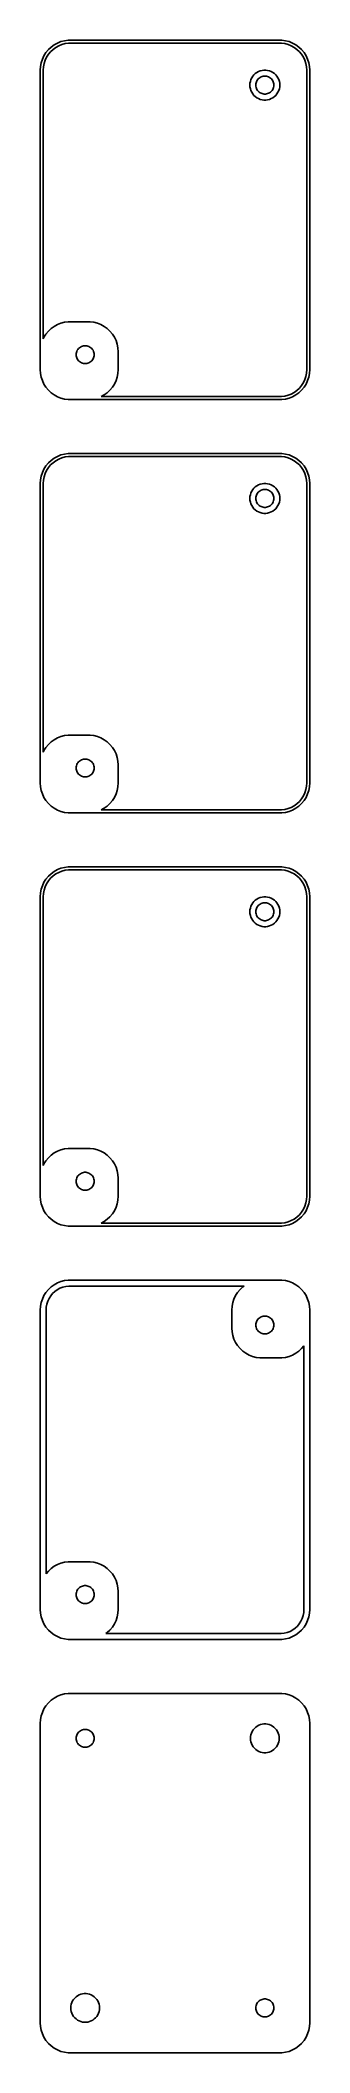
# Model space of a CAD drawing. Header units: metres. Extents: x -22 to 22, y 246 to 582.
import ezdxf

# ---------------------------------------------------------------- set-up
doc = ezdxf.new("R2010")
doc.units = ezdxf.units.M

msp = doc.modelspace()

# ---------------------------------------------------------------- linework, layer by layer
for p, q in [((-19.6289, 581.524), (-20.1791, 581.222)), ((-19.0451, 581.755), (-19.6289, 581.524)), ((-19.416, 581.072), (-18.8906, 581.28)), ((-18.4369, 581.911), (-19.0451, 581.755)), ((-18.8906, 581.28), (-18.3432, 581.42)), ((-17.8139, 581.99), (-18.4369, 581.911)), ((-18.3432, 581.42), (-17.7825, 581.491)), ((17.8139, 581.99), (-17.8139, 581.99)), ((-17.7825, 581.491), (17.7825, 581.491)), ((17.7825, 581.491), (18.3432, 581.42)), ((18.4369, 581.911), (17.8139, 581.99)), ((18.3432, 581.42), (18.8906, 581.28)), ((19.0451, 581.755), (18.4369, 581.911)), ((18.8906, 581.28), (19.416, 581.072)), ((19.6289, 581.524), (19.0451, 581.755)), ((20.1791, 581.222), (19.6289, 581.524)), ((-22.3429, 578.243), (-22.4606, 577.627)), ((-22.1489, 578.841), (-22.3429, 578.243)), ((-21.8815, 579.409), (-22.1489, 578.841)), ((-21.9645, 577.564), (-21.8586, 578.119)), ((-21.5451, 579.939), (-21.8815, 579.409)), ((-21.8586, 578.119), (-21.684, 578.657)), ((-21.684, 578.657), (-21.4434, 579.168)), ((-21.1448, 580.423), (-21.5451, 579.939)), ((-21.4434, 579.168), (-21.1406, 579.645)), ((-20.6871, 580.853), (-21.1448, 580.423)), ((-21.1406, 579.645), (-20.7803, 580.08)), ((-20.7803, 580.08), (-20.3684, 580.467)), ((-20.1791, 581.222), (-20.6871, 580.853)), ((-20.3684, 580.467), (-19.9112, 580.799)), ((-19.9112, 580.799), (-19.416, 581.072)), ((19.416, 581.072), (19.9112, 580.799)), ((19.9112, 580.799), (20.3684, 580.467)), ((20.6871, 580.853), (20.1791, 581.222)), ((20.3684, 580.467), (20.7803, 580.08)), ((21.1448, 580.423), (20.6871, 580.853)), ((20.7803, 580.08), (21.1406, 579.645)), ((21.1406, 579.645), (21.4434, 579.168)), ((21.5451, 579.939), (21.1448, 580.423)), ((21.4434, 579.168), (21.684, 578.657)), ((21.8815, 579.409), (21.5451, 579.939)), ((21.684, 578.657), (21.8586, 578.119)), ((21.8586, 578.119), (21.9645, 577.564)), ((22.1489, 578.841), (21.8815, 579.409)), ((22.3429, 578.243), (22.1489, 578.841)), ((22.4606, 577.627), (22.3429, 578.243)), ((-22.4606, 577.627), (-22.5, 577)), ((-22.5, 577), (-22.5, 527)), ((-22, 577), (-21.9645, 577.564)), ((-22, 532.157), (-22, 577)), ((12.5197, 574.813), (12.5, 574.5)), ((12.5785, 575.122), (12.5197, 574.813)), ((12.6756, 575.42), (12.5785, 575.122)), ((12.8092, 575.704), (12.6756, 575.42)), ((12.9774, 575.969), (12.8092, 575.704)), ((13.1776, 576.211), (12.9774, 575.969)), ((13.4064, 576.426), (13.1776, 576.211)), ((13.6604, 576.611), (13.4064, 576.426)), ((13.5, 574.5), (13.5118, 574.688)), ((13.5118, 574.688), (13.5471, 574.873)), ((13.5471, 574.873), (13.6053, 575.052)), ((13.6053, 575.052), (13.6855, 575.223)), ((13.9355, 576.762), (13.6604, 576.611)), ((13.6855, 575.223), (13.7865, 575.382)), ((13.7865, 575.382), (13.9065, 575.527)), ((13.9065, 575.527), (14.0439, 575.656)), ((14.2274, 576.878), (13.9355, 576.762)), ((14.0439, 575.656), (14.1963, 575.766)), ((14.1963, 575.766), (14.3613, 575.857)), ((14.5315, 576.956), (14.2274, 576.878)), ((14.3613, 575.857), (14.5365, 575.927)), ((14.843, 576.995), (14.5315, 576.956)), ((14.5365, 575.927), (14.7189, 575.973)), ((14.7189, 575.973), (14.9058, 575.997)), ((15.157, 576.995), (14.843, 576.995)), ((14.9058, 575.997), (15.0942, 575.997)), ((15.0942, 575.997), (15.2811, 575.973)), ((15.4684, 576.956), (15.157, 576.995)), ((15.2811, 575.973), (15.4635, 575.927)), ((15.4635, 575.927), (15.6387, 575.857)), ((15.7725, 576.878), (15.4684, 576.956)), ((15.6387, 575.857), (15.8037, 575.766)), ((16.0644, 576.762), (15.7725, 576.878)), ((15.8037, 575.766), (15.9561, 575.656)), ((15.9561, 575.656), (16.0934, 575.527)), ((16.3396, 576.611), (16.0644, 576.762)), ((16.0934, 575.527), (16.2135, 575.382)), ((16.2135, 575.382), (16.3145, 575.223)), ((16.3145, 575.223), (16.3947, 575.052)), ((16.5936, 576.426), (16.3396, 576.611)), ((16.3947, 575.052), (16.4529, 574.873)), ((16.4529, 574.873), (16.4882, 574.688)), ((16.4882, 574.688), (16.5, 574.5)), ((16.8224, 576.211), (16.5936, 576.426)), ((17.0225, 575.969), (16.8224, 576.211)), ((17.1908, 575.704), (17.0225, 575.969)), ((17.3244, 575.42), (17.1908, 575.704)), ((17.4214, 575.122), (17.3244, 575.42)), ((17.4803, 574.813), (17.4214, 575.122)), ((17.5, 574.5), (17.4803, 574.813)), ((21.9645, 577.564), (22, 577)), ((22, 577), (22, 527)), ((22.5, 577), (22.4606, 577.627)), ((22.5, 527), (22.5, 577)), ((12.5, 574.5), (12.5197, 574.187)), ((12.5197, 574.187), (12.5785, 573.878)), ((12.5785, 573.878), (12.6756, 573.58)), ((12.6756, 573.58), (12.8092, 573.296)), ((12.8092, 573.296), (12.9774, 573.031)), ((12.9774, 573.031), (13.1776, 572.789)), ((13.1776, 572.789), (13.4064, 572.574)), ((13.4064, 572.574), (13.6604, 572.389)), ((13.5118, 574.312), (13.5, 574.5)), ((13.5471, 574.127), (13.5118, 574.312)), ((13.6053, 573.948), (13.5471, 574.127)), ((13.6855, 573.777), (13.6053, 573.948)), ((13.6604, 572.389), (13.9355, 572.238)), ((13.7865, 573.618), (13.6855, 573.777)), ((13.9065, 573.473), (13.7865, 573.618)), ((14.0439, 573.344), (13.9065, 573.473)), ((13.9355, 572.238), (14.2274, 572.122)), ((14.1963, 573.234), (14.0439, 573.344)), ((14.3613, 573.143), (14.1963, 573.234)), ((14.2274, 572.122), (14.5315, 572.044)), ((14.5365, 573.073), (14.3613, 573.143)), ((14.5315, 572.044), (14.843, 572.005)), ((14.7189, 573.027), (14.5365, 573.073)), ((14.9058, 573.003), (14.7189, 573.027)), ((14.843, 572.005), (15.157, 572.005)), ((15.0942, 573.003), (14.9058, 573.003)), ((15.2811, 573.027), (15.0942, 573.003)), ((15.157, 572.005), (15.4684, 572.044)), ((15.4635, 573.073), (15.2811, 573.027)), ((15.6387, 573.143), (15.4635, 573.073)), ((15.4684, 572.044), (15.7725, 572.122)), ((15.8037, 573.234), (15.6387, 573.143)), ((15.7725, 572.122), (16.0644, 572.238)), ((15.9561, 573.344), (15.8037, 573.234)), ((16.0934, 573.473), (15.9561, 573.344)), ((16.0644, 572.238), (16.3396, 572.389)), ((16.2135, 573.618), (16.0934, 573.473)), ((16.3145, 573.777), (16.2135, 573.618)), ((16.3947, 573.948), (16.3145, 573.777)), ((16.3396, 572.389), (16.5936, 572.574)), ((16.4529, 574.127), (16.3947, 573.948)), ((16.4882, 574.312), (16.4529, 574.127)), ((16.5, 574.5), (16.4882, 574.312)), ((16.5936, 572.574), (16.8224, 572.789)), ((16.8224, 572.789), (17.0225, 573.031)), ((17.0225, 573.031), (17.1908, 573.296)), ((17.1908, 573.296), (17.3244, 573.58)), ((17.3244, 573.58), (17.4214, 573.878)), ((17.4214, 573.878), (17.4803, 574.187)), ((17.4803, 574.187), (17.5, 574.5)), ((-20.1791, 534.222), (-20.6871, 533.853)), ((-19.6289, 534.524), (-20.1791, 534.222)), ((-19.0451, 534.755), (-19.6289, 534.524)), ((-18.4369, 534.911), (-19.0451, 534.755)), ((-17.8139, 534.99), (-18.4369, 534.911)), ((-14.186, 534.99), (-17.8139, 534.99)), ((-13.5631, 534.911), (-14.186, 534.99)), ((-12.9549, 534.755), (-13.5631, 534.911)), ((-12.3711, 534.524), (-12.9549, 534.755)), ((-11.8209, 534.222), (-12.3711, 534.524)), ((-11.3129, 533.853), (-11.8209, 534.222)), ((-21.8815, 532.409), (-22, 532.157)), ((-21.5451, 532.939), (-21.8815, 532.409)), ((-21.1448, 533.423), (-21.5451, 532.939)), ((-20.6871, 533.853), (-21.1448, 533.423)), ((-15.8037, 530.766), (-15.6387, 530.857)), ((-15.6387, 530.857), (-15.4635, 530.927)), ((-15.4635, 530.927), (-15.2811, 530.973)), ((-15.2811, 530.973), (-15.0942, 530.997)), ((-15.0942, 530.997), (-14.9058, 530.997)), ((-14.9058, 530.997), (-14.7189, 530.973)), ((-14.7189, 530.973), (-14.5365, 530.927)), ((-14.5365, 530.927), (-14.3613, 530.857)), ((-14.3613, 530.857), (-14.1963, 530.766)), ((-10.8551, 533.423), (-11.3129, 533.853)), ((-10.4549, 532.939), (-10.8551, 533.423)), ((-10.1185, 532.409), (-10.4549, 532.939)), ((-9.8511, 531.841), (-10.1185, 532.409)), ((-9.6571, 531.243), (-9.8511, 531.841)), ((-9.5394, 530.627), (-9.6571, 531.243)), ((-16.5, 529.5), (-16.4882, 529.688)), ((-16.4882, 529.312), (-16.5, 529.5)), ((-16.4882, 529.688), (-16.4529, 529.873)), ((-16.4529, 529.127), (-16.4882, 529.312)), ((-16.4529, 529.873), (-16.3947, 530.052)), ((-16.3947, 528.948), (-16.4529, 529.127)), ((-16.3947, 530.052), (-16.3145, 530.223)), ((-16.3145, 528.777), (-16.3947, 528.948)), ((-16.3145, 530.223), (-16.2135, 530.382)), ((-16.2135, 528.618), (-16.3145, 528.777)), ((-16.2135, 530.382), (-16.0934, 530.527)), ((-16.0934, 528.473), (-16.2135, 528.618)), ((-16.0934, 530.527), (-15.9561, 530.656)), ((-15.9561, 528.344), (-16.0934, 528.473)), ((-15.9561, 530.656), (-15.8037, 530.766)), ((-15.8037, 528.234), (-15.9561, 528.344)), ((-15.6387, 528.143), (-15.8037, 528.234)), ((-15.4635, 528.073), (-15.6387, 528.143)), ((-15.2811, 528.027), (-15.4635, 528.073)), ((-15.0942, 528.003), (-15.2811, 528.027)), ((-14.9058, 528.003), (-15.0942, 528.003)), ((-14.7189, 528.027), (-14.9058, 528.003)), ((-14.5365, 528.073), (-14.7189, 528.027)), ((-14.3613, 528.143), (-14.5365, 528.073)), ((-14.1963, 528.234), (-14.3613, 528.143)), ((-14.1963, 530.766), (-14.0439, 530.656)), ((-14.0439, 528.344), (-14.1963, 528.234)), ((-14.0439, 530.656), (-13.9065, 530.527)), ((-13.9065, 528.473), (-14.0439, 528.344)), ((-13.9065, 530.527), (-13.7865, 530.382)), ((-13.7865, 528.618), (-13.9065, 528.473)), ((-13.7865, 530.382), (-13.6855, 530.223)), ((-13.6855, 528.777), (-13.7865, 528.618)), ((-13.6855, 530.223), (-13.6053, 530.052)), ((-13.6053, 528.948), (-13.6855, 528.777)), ((-13.6053, 530.052), (-13.5471, 529.873)), ((-13.5471, 529.127), (-13.6053, 528.948)), ((-13.5471, 529.873), (-13.5118, 529.688)), ((-13.5118, 529.312), (-13.5471, 529.127)), ((-13.5118, 529.688), (-13.5, 529.5)), ((-13.5, 529.5), (-13.5118, 529.312)), ((-9.5, 530), (-9.5394, 530.627)), ((-9.5, 527), (-9.5, 530)), ((-22.5, 527), (-22.4606, 526.373)), ((-22.4606, 526.373), (-22.3429, 525.757)), ((-22.3429, 525.757), (-22.1489, 525.159)), ((-22.1489, 525.159), (-21.8815, 524.591)), ((-21.8815, 524.591), (-21.5451, 524.061)), ((-10.4549, 524.061), (-10.1185, 524.591)), ((-10.1185, 524.591), (-9.8511, 525.159)), ((-9.8511, 525.159), (-9.6571, 525.757)), ((-9.6571, 525.757), (-9.5394, 526.373)), ((-9.5394, 526.373), (-9.5, 527)), ((21.1406, 524.355), (20.7803, 523.92)), ((21.4434, 524.832), (21.1406, 524.355)), ((21.684, 525.343), (21.4434, 524.832)), ((21.5451, 524.061), (21.8815, 524.591)), ((21.8586, 525.881), (21.684, 525.343)), ((21.9645, 526.436), (21.8586, 525.881)), ((21.8815, 524.591), (22.1489, 525.159)), ((22, 527), (21.9645, 526.436)), ((22.1489, 525.159), (22.3429, 525.757)), ((22.3429, 525.757), (22.4606, 526.373)), ((22.4606, 526.373), (22.5, 527)), ((-21.5451, 524.061), (-21.1448, 523.577)), ((-21.1448, 523.577), (-20.6871, 523.147)), ((-20.6871, 523.147), (-20.1791, 522.778)), ((-20.1791, 522.778), (-19.6289, 522.476)), ((-19.6289, 522.476), (-19.0451, 522.245)), ((-19.0451, 522.245), (-18.4369, 522.089)), ((-18.4369, 522.089), (-17.8139, 522.01)), ((-17.8139, 522.01), (17.8139, 522.01)), ((-12.311, 522.509), (-11.8209, 522.778)), ((17.7825, 522.509), (-12.311, 522.509)), ((-11.8209, 522.778), (-11.3129, 523.147)), ((-11.3129, 523.147), (-10.8551, 523.577)), ((-10.8551, 523.577), (-10.4549, 524.061)), ((18.3432, 522.58), (17.7825, 522.509)), ((17.8139, 522.01), (18.4369, 522.089)), ((18.8906, 522.72), (18.3432, 522.58)), ((18.4369, 522.089), (19.0451, 522.245)), ((19.416, 522.928), (18.8906, 522.72)), ((19.0451, 522.245), (19.6289, 522.476)), ((19.9112, 523.201), (19.416, 522.928)), ((19.6289, 522.476), (20.1791, 522.778)), ((20.3684, 523.533), (19.9112, 523.201)), ((20.1791, 522.778), (20.6871, 523.147)), ((20.7803, 523.92), (20.3684, 523.533)), ((20.6871, 523.147), (21.1448, 523.577)), ((21.1448, 523.577), (21.5451, 524.061)), ((-21.5451, 510.939), (-21.8815, 510.409)), ((-21.1448, 511.423), (-21.5451, 510.939)), ((-20.6871, 511.853), (-21.1448, 511.423)), ((-21.1406, 510.645), (-20.7803, 511.08)), ((-20.7803, 511.08), (-20.3684, 511.467)), ((-20.1791, 512.222), (-20.6871, 511.853)), ((-20.3684, 511.467), (-19.9112, 511.799)), ((-19.6289, 512.524), (-20.1791, 512.222)), ((-19.9112, 511.799), (-19.416, 512.072)), ((-19.0451, 512.755), (-19.6289, 512.524)), ((-19.416, 512.072), (-18.8906, 512.28)), ((-18.4369, 512.911), (-19.0451, 512.755)), ((-18.8906, 512.28), (-18.3432, 512.42)), ((-17.8139, 512.99), (-18.4369, 512.911)), ((-18.3432, 512.42), (-17.7825, 512.491)), ((17.8139, 512.99), (-17.8139, 512.99)), ((-17.7825, 512.491), (17.7825, 512.491)), ((17.7825, 512.491), (18.3432, 512.42)), ((18.4369, 512.911), (17.8139, 512.99)), ((18.3432, 512.42), (18.8906, 512.28)), ((19.0451, 512.755), (18.4369, 512.911)), ((18.8906, 512.28), (19.416, 512.072)), ((19.6289, 512.524), (19.0451, 512.755)), ((19.416, 512.072), (19.9112, 511.799)), ((20.1791, 512.222), (19.6289, 512.524)), ((19.9112, 511.799), (20.3684, 511.467)), ((20.6871, 511.853), (20.1791, 512.222)), ((20.3684, 511.467), (20.7803, 511.08)), ((21.1448, 511.423), (20.6871, 511.853)), ((20.7803, 511.08), (21.1406, 510.645)), ((21.5451, 510.939), (21.1448, 511.423)), ((21.8815, 510.409), (21.5451, 510.939)), ((-22.4606, 508.627), (-22.5, 508)), ((-22.5, 508), (-22.5, 458)), ((-22.3429, 509.243), (-22.4606, 508.627)), ((-22.1489, 509.841), (-22.3429, 509.243)), ((-21.8815, 510.409), (-22.1489, 509.841)), ((-22, 508), (-21.9645, 508.564)), ((-22, 463.157), (-22, 508)), ((-21.9645, 508.564), (-21.8586, 509.119)), ((-21.8586, 509.119), (-21.684, 509.657)), ((-21.684, 509.657), (-21.4434, 510.168)), ((-21.4434, 510.168), (-21.1406, 510.645)), ((13.4064, 507.426), (13.1776, 507.211)), ((13.6604, 507.611), (13.4064, 507.426)), ((13.9355, 507.762), (13.6604, 507.611)), ((14.2274, 507.878), (13.9355, 507.762)), ((14.5315, 507.956), (14.2274, 507.878)), ((14.843, 507.995), (14.5315, 507.956)), ((15.157, 507.995), (14.843, 507.995)), ((15.4684, 507.956), (15.157, 507.995)), ((15.7725, 507.878), (15.4684, 507.956)), ((16.0644, 507.762), (15.7725, 507.878)), ((16.3396, 507.611), (16.0644, 507.762)), ((16.5936, 507.426), (16.3396, 507.611)), ((16.8224, 507.211), (16.5936, 507.426)), ((21.1406, 510.645), (21.4434, 510.168)), ((21.4434, 510.168), (21.684, 509.657)), ((21.684, 509.657), (21.8586, 509.119)), ((21.8586, 509.119), (21.9645, 508.564)), ((22.1489, 509.841), (21.8815, 510.409)), ((21.9645, 508.564), (22, 508)), ((22, 508), (22, 458)), ((22.3429, 509.243), (22.1489, 509.841)), ((22.4606, 508.627), (22.3429, 509.243)), ((22.5, 508), (22.4606, 508.627)), ((22.5, 458), (22.5, 508)), ((12.5197, 505.813), (12.5, 505.5)), ((12.5, 505.5), (12.5197, 505.187)), ((12.5785, 506.122), (12.5197, 505.813)), ((12.5197, 505.187), (12.5785, 504.878)), ((12.6756, 506.42), (12.5785, 506.122)), ((12.5785, 504.878), (12.6756, 504.58)), ((12.8092, 506.704), (12.6756, 506.42)), ((12.6756, 504.58), (12.8092, 504.296)), ((12.9774, 506.969), (12.8092, 506.704)), ((12.8092, 504.296), (12.9774, 504.031)), ((13.1776, 507.211), (12.9774, 506.969)), ((12.9774, 504.031), (13.1776, 503.789)), ((13.5, 505.5), (13.5118, 505.688)), ((13.5118, 505.312), (13.5, 505.5)), ((13.5118, 505.688), (13.5471, 505.873)), ((13.5471, 505.127), (13.5118, 505.312)), ((13.5471, 505.873), (13.6053, 506.052)), ((13.6053, 504.948), (13.5471, 505.127)), ((13.6053, 506.052), (13.6855, 506.223)), ((13.6855, 504.777), (13.6053, 504.948)), ((13.6855, 506.223), (13.7865, 506.382)), ((13.7865, 504.618), (13.6855, 504.777)), ((13.7865, 506.382), (13.9065, 506.527)), ((13.9065, 504.473), (13.7865, 504.618)), ((13.9065, 506.527), (14.0439, 506.656)), ((14.0439, 504.344), (13.9065, 504.473)), ((14.0439, 506.656), (14.1963, 506.766)), ((14.1963, 504.234), (14.0439, 504.344)), ((14.1963, 506.766), (14.3613, 506.857)), ((14.3613, 504.143), (14.1963, 504.234)), ((14.3613, 506.857), (14.5365, 506.927)), ((14.5365, 504.073), (14.3613, 504.143)), ((14.5365, 506.927), (14.7189, 506.973)), ((14.7189, 504.027), (14.5365, 504.073)), ((14.7189, 506.973), (14.9058, 506.997)), ((14.9058, 504.003), (14.7189, 504.027)), ((14.9058, 506.997), (15.0942, 506.997)), ((15.0942, 504.003), (14.9058, 504.003)), ((15.0942, 506.997), (15.2811, 506.973)), ((15.2811, 504.027), (15.0942, 504.003)), ((15.2811, 506.973), (15.4635, 506.927)), ((15.4635, 504.073), (15.2811, 504.027)), ((15.4635, 506.927), (15.6387, 506.857)), ((15.6387, 504.143), (15.4635, 504.073)), ((15.6387, 506.857), (15.8037, 506.766)), ((15.8037, 504.234), (15.6387, 504.143)), ((15.8037, 506.766), (15.9561, 506.656)), ((15.9561, 504.344), (15.8037, 504.234)), ((15.9561, 506.656), (16.0934, 506.527)), ((16.0934, 504.473), (15.9561, 504.344)), ((16.0934, 506.527), (16.2135, 506.382)), ((16.2135, 504.618), (16.0934, 504.473)), ((16.2135, 506.382), (16.3145, 506.223)), ((16.3145, 504.777), (16.2135, 504.618)), ((16.3145, 506.223), (16.3947, 506.052)), ((16.3947, 504.948), (16.3145, 504.777)), ((16.3947, 506.052), (16.4529, 505.873)), ((16.4529, 505.127), (16.3947, 504.948)), ((16.4529, 505.873), (16.4882, 505.688)), ((16.4882, 505.312), (16.4529, 505.127)), ((16.4882, 505.688), (16.5, 505.5)), ((16.5, 505.5), (16.4882, 505.312)), ((17.0225, 506.969), (16.8224, 507.211)), ((16.8224, 503.789), (17.0225, 504.031)), ((17.1908, 506.704), (17.0225, 506.969)), ((17.0225, 504.031), (17.1908, 504.296)), ((17.3244, 506.42), (17.1908, 506.704)), ((17.1908, 504.296), (17.3244, 504.58)), ((17.4214, 506.122), (17.3244, 506.42)), ((17.3244, 504.58), (17.4214, 504.878)), ((17.4803, 505.813), (17.4214, 506.122)), ((17.4214, 504.878), (17.4803, 505.187)), ((17.5, 505.5), (17.4803, 505.813)), ((17.4803, 505.187), (17.5, 505.5)), ((13.1776, 503.789), (13.4064, 503.574)), ((13.4064, 503.574), (13.6604, 503.389)), ((13.6604, 503.389), (13.9355, 503.238)), ((13.9355, 503.238), (14.2274, 503.122)), ((14.2274, 503.122), (14.5315, 503.044)), ((14.5315, 503.044), (14.843, 503.005)), ((14.843, 503.005), (15.157, 503.005)), ((15.157, 503.005), (15.4684, 503.044)), ((15.4684, 503.044), (15.7725, 503.122)), ((15.7725, 503.122), (16.0644, 503.238)), ((16.0644, 503.238), (16.3396, 503.389)), ((16.3396, 503.389), (16.5936, 503.574)), ((16.5936, 503.574), (16.8224, 503.789)), ((-21.5451, 463.939), (-21.8815, 463.409)), ((-21.1448, 464.423), (-21.5451, 463.939)), ((-20.6871, 464.853), (-21.1448, 464.423)), ((-20.1791, 465.222), (-20.6871, 464.853)), ((-19.6289, 465.524), (-20.1791, 465.222)), ((-19.0451, 465.755), (-19.6289, 465.524)), ((-18.4369, 465.911), (-19.0451, 465.755)), ((-17.8139, 465.99), (-18.4369, 465.911)), ((-14.186, 465.99), (-17.8139, 465.99)), ((-13.5631, 465.911), (-14.186, 465.99)), ((-12.9549, 465.755), (-13.5631, 465.911)), ((-12.3711, 465.524), (-12.9549, 465.755)), ((-11.8209, 465.222), (-12.3711, 465.524)), ((-11.3129, 464.853), (-11.8209, 465.222)), ((-10.8551, 464.423), (-11.3129, 464.853)), ((-10.4549, 463.939), (-10.8551, 464.423)), ((-10.1185, 463.409), (-10.4549, 463.939)), ((-21.8815, 463.409), (-22, 463.157)), ((-16.5, 460.5), (-16.4882, 460.688)), ((-16.4882, 460.312), (-16.5, 460.5)), ((-16.4882, 460.688), (-16.4529, 460.873)), ((-16.4529, 460.127), (-16.4882, 460.312)), ((-16.4529, 460.873), (-16.3947, 461.052)), ((-16.3947, 461.052), (-16.3145, 461.223)), ((-16.3145, 461.223), (-16.2135, 461.382)), ((-16.2135, 461.382), (-16.0934, 461.527)), ((-16.0934, 461.527), (-15.9561, 461.656)), ((-15.9561, 461.656), (-15.8037, 461.766)), ((-15.8037, 461.766), (-15.6387, 461.857)), ((-15.6387, 461.857), (-15.4635, 461.927)), ((-15.4635, 461.927), (-15.2811, 461.973)), ((-15.2811, 461.973), (-15.0942, 461.997)), ((-15.0942, 461.997), (-14.9058, 461.997)), ((-14.9058, 461.997), (-14.7189, 461.973)), ((-14.7189, 461.973), (-14.5365, 461.927)), ((-14.5365, 461.927), (-14.3613, 461.857)), ((-14.3613, 461.857), (-14.1963, 461.766)), ((-14.1963, 461.766), (-14.0439, 461.656)), ((-14.0439, 461.656), (-13.9065, 461.527)), ((-13.9065, 461.527), (-13.7865, 461.382)), ((-13.7865, 461.382), (-13.6855, 461.223)), ((-13.6855, 461.223), (-13.6053, 461.052)), ((-13.6053, 461.052), (-13.5471, 460.873)), ((-13.5471, 460.873), (-13.5118, 460.688)), ((-13.5118, 460.312), (-13.5471, 460.127)), ((-13.5118, 460.688), (-13.5, 460.5)), ((-13.5, 460.5), (-13.5118, 460.312)), ((-9.8511, 462.841), (-10.1185, 463.409)), ((-9.6571, 462.243), (-9.8511, 462.841)), ((-9.5394, 461.627), (-9.6571, 462.243)), ((-9.5, 461), (-9.5394, 461.627)), ((-9.5, 458), (-9.5, 461)), ((-22.5, 458), (-22.4606, 457.373)), ((-22.4606, 457.373), (-22.3429, 456.757)), ((-16.3947, 459.948), (-16.4529, 460.127)), ((-16.3145, 459.777), (-16.3947, 459.948)), ((-16.2135, 459.618), (-16.3145, 459.777)), ((-16.0934, 459.473), (-16.2135, 459.618)), ((-15.9561, 459.344), (-16.0934, 459.473)), ((-15.8037, 459.234), (-15.9561, 459.344)), ((-15.6387, 459.143), (-15.8037, 459.234)), ((-15.4635, 459.073), (-15.6387, 459.143)), ((-15.2811, 459.027), (-15.4635, 459.073)), ((-15.0942, 459.003), (-15.2811, 459.027)), ((-14.9058, 459.003), (-15.0942, 459.003)), ((-14.7189, 459.027), (-14.9058, 459.003)), ((-14.5365, 459.073), (-14.7189, 459.027)), ((-14.3613, 459.143), (-14.5365, 459.073)), ((-14.1963, 459.234), (-14.3613, 459.143)), ((-14.0439, 459.344), (-14.1963, 459.234)), ((-13.9065, 459.473), (-14.0439, 459.344)), ((-13.7865, 459.618), (-13.9065, 459.473)), ((-13.6855, 459.777), (-13.7865, 459.618)), ((-13.6053, 459.948), (-13.6855, 459.777)), ((-13.5471, 460.127), (-13.6053, 459.948)), ((-9.6571, 456.757), (-9.5394, 457.373)), ((-9.5394, 457.373), (-9.5, 458)), ((21.9645, 457.436), (21.8586, 456.881)), ((22, 458), (21.9645, 457.436)), ((22.3429, 456.757), (22.4606, 457.373)), ((22.4606, 457.373), (22.5, 458)), ((-22.3429, 456.757), (-22.1489, 456.159)), ((-22.1489, 456.159), (-21.8815, 455.591)), ((-21.8815, 455.591), (-21.5451, 455.061)), ((-21.5451, 455.061), (-21.1448, 454.577)), ((-21.1448, 454.577), (-20.6871, 454.147)), ((-20.6871, 454.147), (-20.1791, 453.778)), ((-20.1791, 453.778), (-19.6289, 453.476)), ((-12.311, 453.509), (-11.8209, 453.778)), ((-11.8209, 453.778), (-11.3129, 454.147)), ((-11.3129, 454.147), (-10.8551, 454.577)), ((-10.8551, 454.577), (-10.4549, 455.061)), ((-10.4549, 455.061), (-10.1185, 455.591)), ((-10.1185, 455.591), (-9.8511, 456.159)), ((-9.8511, 456.159), (-9.6571, 456.757)), ((18.3432, 453.58), (17.7825, 453.509)), ((18.8906, 453.72), (18.3432, 453.58)), ((19.416, 453.928), (18.8906, 453.72)), ((19.9112, 454.201), (19.416, 453.928)), ((19.6289, 453.476), (20.1791, 453.778)), ((20.3684, 454.533), (19.9112, 454.201)), ((20.1791, 453.778), (20.6871, 454.147)), ((20.7803, 454.92), (20.3684, 454.533)), ((20.6871, 454.147), (21.1448, 454.577)), ((21.1406, 455.355), (20.7803, 454.92)), ((21.4434, 455.832), (21.1406, 455.355)), ((21.1448, 454.577), (21.5451, 455.061)), ((21.684, 456.343), (21.4434, 455.832)), ((21.5451, 455.061), (21.8815, 455.591)), ((21.8586, 456.881), (21.684, 456.343)), ((21.8815, 455.591), (22.1489, 456.159)), ((22.1489, 456.159), (22.3429, 456.757)), ((-19.6289, 453.476), (-19.0451, 453.245)), ((-19.0451, 453.245), (-18.4369, 453.089)), ((-18.4369, 453.089), (-17.8139, 453.01)), ((-17.8139, 453.01), (17.8139, 453.01)), ((17.7825, 453.509), (-12.311, 453.509)), ((17.8139, 453.01), (18.4369, 453.089)), ((18.4369, 453.089), (19.0451, 453.245)), ((19.0451, 453.245), (19.6289, 453.476)), ((-19.6289, 443.524), (-20.1791, 443.222)), ((-19.0451, 443.755), (-19.6289, 443.524)), ((-18.4369, 443.911), (-19.0451, 443.755)), ((-17.8139, 443.99), (-18.4369, 443.911)), ((17.8139, 443.99), (-17.8139, 443.99)), ((18.4369, 443.911), (17.8139, 443.99)), ((19.0451, 443.755), (18.4369, 443.911)), ((19.6289, 443.524), (19.0451, 443.755)), ((20.1791, 443.222), (19.6289, 443.524)), ((-22.3429, 440.243), (-22.4606, 439.627)), ((-22.1489, 440.841), (-22.3429, 440.243)), ((-21.8815, 441.409), (-22.1489, 440.841)), ((-21.5451, 441.939), (-21.8815, 441.409)), ((-21.8586, 440.119), (-21.684, 440.657)), ((-21.684, 440.657), (-21.4434, 441.168)), ((-21.1448, 442.423), (-21.5451, 441.939)), ((-21.4434, 441.168), (-21.1406, 441.645)), ((-20.6871, 442.853), (-21.1448, 442.423)), ((-21.1406, 441.645), (-20.7803, 442.08)), ((-20.7803, 442.08), (-20.3684, 442.467)), ((-20.1791, 443.222), (-20.6871, 442.853)), ((-20.3684, 442.467), (-19.9112, 442.799)), ((-19.9112, 442.799), (-19.416, 443.072)), ((-19.416, 443.072), (-18.8906, 443.28)), ((-18.8906, 443.28), (-18.3432, 443.42)), ((-18.3432, 443.42), (-17.7825, 443.491)), ((-17.7825, 443.491), (17.7825, 443.491)), ((17.7825, 443.491), (18.3432, 443.42)), ((18.3432, 443.42), (18.8906, 443.28)), ((18.8906, 443.28), (19.416, 443.072)), ((19.416, 443.072), (19.9112, 442.799)), ((19.9112, 442.799), (20.3684, 442.467)), ((20.6871, 442.853), (20.1791, 443.222)), ((20.3684, 442.467), (20.7803, 442.08)), ((21.1448, 442.423), (20.6871, 442.853)), ((20.7803, 442.08), (21.1406, 441.645)), ((21.1406, 441.645), (21.4434, 441.168)), ((21.5451, 441.939), (21.1448, 442.423)), ((21.4434, 441.168), (21.684, 440.657)), ((21.8815, 441.409), (21.5451, 441.939)), ((21.684, 440.657), (21.8586, 440.119)), ((22.1489, 440.841), (21.8815, 441.409)), ((22.3429, 440.243), (22.1489, 440.841)), ((22.4606, 439.627), (22.3429, 440.243)), ((-22.4606, 439.627), (-22.5, 439)), ((-22.5, 439), (-22.5, 389)), ((-22, 439), (-21.9645, 439.564)), ((-22, 394.157), (-22, 439)), ((-21.9645, 439.564), (-21.8586, 440.119)), ((12.5197, 436.813), (12.5, 436.5)), ((12.5785, 437.122), (12.5197, 436.813)), ((12.6756, 437.42), (12.5785, 437.122)), ((12.8092, 437.704), (12.6756, 437.42)), ((12.9774, 437.969), (12.8092, 437.704)), ((13.1776, 438.211), (12.9774, 437.969)), ((13.4064, 438.426), (13.1776, 438.211)), ((13.6604, 438.611), (13.4064, 438.426)), ((13.5118, 436.688), (13.5471, 436.873)), ((13.5471, 436.873), (13.6053, 437.052)), ((13.6053, 437.052), (13.6855, 437.223)), ((13.9355, 438.762), (13.6604, 438.611)), ((13.6855, 437.223), (13.7865, 437.382)), ((13.7865, 437.382), (13.9065, 437.527)), ((13.9065, 437.527), (14.0439, 437.656)), ((14.2274, 438.878), (13.9355, 438.762)), ((14.0439, 437.656), (14.1963, 437.766)), ((14.1963, 437.766), (14.3613, 437.857)), ((14.5315, 438.956), (14.2274, 438.878)), ((14.3613, 437.857), (14.5365, 437.927)), ((14.843, 438.995), (14.5315, 438.956)), ((14.5365, 437.927), (14.7189, 437.973)), ((14.7189, 437.973), (14.9058, 437.997)), ((15.157, 438.995), (14.843, 438.995)), ((14.9058, 437.997), (15.0942, 437.997)), ((15.0942, 437.997), (15.2811, 437.973)), ((15.4684, 438.956), (15.157, 438.995)), ((15.2811, 437.973), (15.4635, 437.927)), ((15.4635, 437.927), (15.6387, 437.857)), ((15.7725, 438.878), (15.4684, 438.956)), ((15.6387, 437.857), (15.8037, 437.766)), ((16.0644, 438.762), (15.7725, 438.878)), ((15.8037, 437.766), (15.9561, 437.656)), ((15.9561, 437.656), (16.0934, 437.527)), ((16.3396, 438.611), (16.0644, 438.762)), ((16.0934, 437.527), (16.2135, 437.382)), ((16.2135, 437.382), (16.3145, 437.223)), ((16.3145, 437.223), (16.3947, 437.052)), ((16.5936, 438.426), (16.3396, 438.611)), ((16.3947, 437.052), (16.4529, 436.873)), ((16.4529, 436.873), (16.4882, 436.688)), ((16.8224, 438.211), (16.5936, 438.426)), ((17.0225, 437.969), (16.8224, 438.211)), ((17.1908, 437.704), (17.0225, 437.969)), ((17.3244, 437.42), (17.1908, 437.704)), ((17.4214, 437.122), (17.3244, 437.42)), ((17.4803, 436.813), (17.4214, 437.122)), ((17.5, 436.5), (17.4803, 436.813)), ((21.8586, 440.119), (21.9645, 439.564)), ((21.9645, 439.564), (22, 439)), ((22, 439), (22, 389)), ((22.5, 439), (22.4606, 439.627)), ((22.5, 389), (22.5, 439)), ((12.5, 436.5), (12.5197, 436.187)), ((12.5197, 436.187), (12.5785, 435.878)), ((12.5785, 435.878), (12.6756, 435.58)), ((12.6756, 435.58), (12.8092, 435.296)), ((12.8092, 435.296), (12.9774, 435.031)), ((12.9774, 435.031), (13.1776, 434.789)), ((13.1776, 434.789), (13.4064, 434.574)), ((13.4064, 434.574), (13.6604, 434.389)), ((13.5, 436.5), (13.5118, 436.688)), ((13.5118, 436.312), (13.5, 436.5)), ((13.5471, 436.127), (13.5118, 436.312)), ((13.6053, 435.948), (13.5471, 436.127)), ((13.6855, 435.777), (13.6053, 435.948)), ((13.6604, 434.389), (13.9355, 434.238)), ((13.7865, 435.618), (13.6855, 435.777)), ((13.9065, 435.473), (13.7865, 435.618)), ((14.0439, 435.344), (13.9065, 435.473)), ((13.9355, 434.238), (14.2274, 434.122)), ((14.1963, 435.234), (14.0439, 435.344)), ((14.3613, 435.143), (14.1963, 435.234)), ((14.2274, 434.122), (14.5315, 434.044)), ((14.5365, 435.073), (14.3613, 435.143)), ((14.5315, 434.044), (14.843, 434.005)), ((14.7189, 435.027), (14.5365, 435.073)), ((14.9058, 435.003), (14.7189, 435.027)), ((14.843, 434.005), (15.157, 434.005)), ((15.0942, 435.003), (14.9058, 435.003)), ((15.2811, 435.027), (15.0942, 435.003)), ((15.157, 434.005), (15.4684, 434.044)), ((15.4635, 435.073), (15.2811, 435.027)), ((15.6387, 435.143), (15.4635, 435.073)), ((15.4684, 434.044), (15.7725, 434.122)), ((15.8037, 435.234), (15.6387, 435.143)), ((15.7725, 434.122), (16.0644, 434.238)), ((15.9561, 435.344), (15.8037, 435.234)), ((16.0934, 435.473), (15.9561, 435.344)), ((16.0644, 434.238), (16.3396, 434.389)), ((16.2135, 435.618), (16.0934, 435.473)), ((16.3145, 435.777), (16.2135, 435.618)), ((16.3947, 435.948), (16.3145, 435.777)), ((16.3396, 434.389), (16.5936, 434.574)), ((16.4529, 436.127), (16.3947, 435.948)), ((16.4882, 436.312), (16.4529, 436.127)), ((16.4882, 436.688), (16.5, 436.5)), ((16.5, 436.5), (16.4882, 436.312)), ((16.5936, 434.574), (16.8224, 434.789)), ((16.8224, 434.789), (17.0225, 435.031)), ((17.0225, 435.031), (17.1908, 435.296)), ((17.1908, 435.296), (17.3244, 435.58)), ((17.3244, 435.58), (17.4214, 435.878)), ((17.4214, 435.878), (17.4803, 436.187)), ((17.4803, 436.187), (17.5, 436.5)), ((-19.6289, 396.524), (-20.1791, 396.222)), ((-19.0451, 396.755), (-19.6289, 396.524)), ((-18.4369, 396.911), (-19.0451, 396.755)), ((-17.8139, 396.99), (-18.4369, 396.911)), ((-14.186, 396.99), (-17.8139, 396.99)), ((-13.5631, 396.911), (-14.186, 396.99)), ((-12.9549, 396.755), (-13.5631, 396.911)), ((-12.3711, 396.524), (-12.9549, 396.755)), ((-11.8209, 396.222), (-12.3711, 396.524)), ((-21.8815, 394.409), (-22, 394.157)), ((-21.5451, 394.939), (-21.8815, 394.409)), ((-21.1448, 395.423), (-21.5451, 394.939)), ((-20.6871, 395.853), (-21.1448, 395.423)), ((-20.1791, 396.222), (-20.6871, 395.853)), ((-11.3129, 395.853), (-11.8209, 396.222)), ((-10.8551, 395.423), (-11.3129, 395.853)), ((-10.4549, 394.939), (-10.8551, 395.423)), ((-10.1185, 394.409), (-10.4549, 394.939)), ((-9.8511, 393.841), (-10.1185, 394.409)), ((-9.6571, 393.243), (-9.8511, 393.841)), ((-9.5394, 392.627), (-9.6571, 393.243)), ((-16.5, 391.5), (-16.4882, 391.688)), ((-16.4882, 391.312), (-16.5, 391.5)), ((-16.4882, 391.688), (-16.4529, 391.873)), ((-16.4529, 391.127), (-16.4882, 391.312)), ((-16.4529, 391.873), (-16.3947, 392.052)), ((-16.3947, 390.948), (-16.4529, 391.127)), ((-16.3947, 392.052), (-16.3145, 392.223)), ((-16.3145, 390.777), (-16.3947, 390.948)), ((-16.3145, 392.223), (-16.2135, 392.382)), ((-16.2135, 390.618), (-16.3145, 390.777)), ((-16.2135, 392.382), (-16.0934, 392.527)), ((-16.0934, 390.473), (-16.2135, 390.618)), ((-16.0934, 392.527), (-15.9561, 392.656)), ((-15.9561, 390.344), (-16.0934, 390.473)), ((-15.9561, 392.656), (-15.8037, 392.766)), ((-15.8037, 390.234), (-15.9561, 390.344)), ((-15.8037, 392.766), (-15.6387, 392.857)), ((-15.6387, 390.143), (-15.8037, 390.234)), ((-15.6387, 392.857), (-15.4635, 392.927)), ((-15.4635, 390.073), (-15.6387, 390.143)), ((-15.4635, 392.927), (-15.2811, 392.973)), ((-15.2811, 390.027), (-15.4635, 390.073)), ((-15.2811, 392.973), (-15.0942, 392.997)), ((-15.0942, 390.003), (-15.2811, 390.027)), ((-15.0942, 392.997), (-14.9058, 392.997)), ((-14.9058, 390.003), (-15.0942, 390.003)), ((-14.9058, 392.997), (-14.7189, 392.973)), ((-14.7189, 390.027), (-14.9058, 390.003)), ((-14.7189, 392.973), (-14.5365, 392.927)), ((-14.5365, 390.073), (-14.7189, 390.027)), ((-14.5365, 392.927), (-14.3613, 392.857)), ((-14.3613, 390.143), (-14.5365, 390.073)), ((-14.3613, 392.857), (-14.1963, 392.766)), ((-14.1963, 390.234), (-14.3613, 390.143)), ((-14.1963, 392.766), (-14.0439, 392.656)), ((-14.0439, 390.344), (-14.1963, 390.234)), ((-14.0439, 392.656), (-13.9065, 392.527)), ((-13.9065, 390.473), (-14.0439, 390.344)), ((-13.9065, 392.527), (-13.7865, 392.382)), ((-13.7865, 390.618), (-13.9065, 390.473)), ((-13.7865, 392.382), (-13.6855, 392.223)), ((-13.6855, 390.777), (-13.7865, 390.618)), ((-13.6855, 392.223), (-13.6053, 392.052)), ((-13.6053, 390.948), (-13.6855, 390.777)), ((-13.6053, 392.052), (-13.5471, 391.873)), ((-13.5471, 391.127), (-13.6053, 390.948)), ((-13.5471, 391.873), (-13.5118, 391.688)), ((-13.5118, 391.312), (-13.5471, 391.127)), ((-13.5118, 391.688), (-13.5, 391.5)), ((-13.5, 391.5), (-13.5118, 391.312)), ((-9.5, 392), (-9.5394, 392.627)), ((-9.5, 389), (-9.5, 392)), ((-22.5, 389), (-22.4606, 388.373)), ((-22.4606, 388.373), (-22.3429, 387.757)), ((-22.3429, 387.757), (-22.1489, 387.159)), ((-22.1489, 387.159), (-21.8815, 386.591)), ((-21.8815, 386.591), (-21.5451, 386.061)), ((-10.4549, 386.061), (-10.1185, 386.591)), ((-10.1185, 386.591), (-9.8511, 387.159)), ((-9.8511, 387.159), (-9.6571, 387.757)), ((-9.6571, 387.757), (-9.5394, 388.373)), ((-9.5394, 388.373), (-9.5, 389)), ((21.4434, 386.832), (21.1406, 386.355)), ((21.684, 387.343), (21.4434, 386.832)), ((21.5451, 386.061), (21.8815, 386.591)), ((21.8586, 387.881), (21.684, 387.343)), ((21.9645, 388.436), (21.8586, 387.881)), ((21.8815, 386.591), (22.1489, 387.159)), ((22, 389), (21.9645, 388.436)), ((22.1489, 387.159), (22.3429, 387.757)), ((22.3429, 387.757), (22.4606, 388.373)), ((22.4606, 388.373), (22.5, 389)), ((-21.5451, 386.061), (-21.1448, 385.577)), ((-21.1448, 385.577), (-20.6871, 385.147)), ((-20.6871, 385.147), (-20.1791, 384.778)), ((-20.1791, 384.778), (-19.6289, 384.476)), ((-19.6289, 384.476), (-19.0451, 384.245)), ((-19.0451, 384.245), (-18.4369, 384.089)), ((-18.4369, 384.089), (-17.8139, 384.01)), ((-17.8139, 384.01), (17.8139, 384.01)), ((-12.311, 384.509), (-11.8209, 384.778)), ((17.7825, 384.509), (-12.311, 384.509)), ((-11.8209, 384.778), (-11.3129, 385.147)), ((-11.3129, 385.147), (-10.8551, 385.577)), ((-10.8551, 385.577), (-10.4549, 386.061)), ((18.3432, 384.58), (17.7825, 384.509)), ((17.8139, 384.01), (18.4369, 384.089)), ((18.8906, 384.72), (18.3432, 384.58)), ((18.4369, 384.089), (19.0451, 384.245)), ((19.416, 384.928), (18.8906, 384.72)), ((19.0451, 384.245), (19.6289, 384.476)), ((19.9112, 385.201), (19.416, 384.928)), ((19.6289, 384.476), (20.1791, 384.778)), ((20.3684, 385.533), (19.9112, 385.201)), ((20.1791, 384.778), (20.6871, 385.147)), ((20.7803, 385.92), (20.3684, 385.533)), ((20.6871, 385.147), (21.1448, 385.577)), ((21.1406, 386.355), (20.7803, 385.92)), ((21.1448, 385.577), (21.5451, 386.061)), ((-21.5451, 372.939), (-21.8815, 372.409)), ((-21.1448, 373.423), (-21.5451, 372.939)), ((-20.6871, 373.853), (-21.1448, 373.423)), ((-20.1791, 374.222), (-20.6871, 373.853)), ((-20.4322, 372.754), (-20.0639, 373.099)), ((-19.6289, 374.524), (-20.1791, 374.222)), ((-20.0639, 373.099), (-19.6553, 373.396)), ((-19.6553, 373.396), (-19.2126, 373.64)), ((-19.0451, 374.755), (-19.6289, 374.524)), ((-19.2126, 373.64), (-18.743, 373.826)), ((-18.4369, 374.911), (-19.0451, 374.755)), ((-18.743, 373.826), (-18.2537, 373.951)), ((-17.8139, 374.99), (-18.4369, 374.911)), ((-18.2537, 373.951), (-17.7526, 374.014)), ((17.8139, 374.99), (-17.8139, 374.99)), ((-17.7526, 374.014), (11.5357, 374.014)), ((10.4549, 372.939), (10.1185, 372.409)), ((10.8551, 373.423), (10.4549, 372.939)), ((11.3129, 373.853), (10.8551, 373.423)), ((11.5357, 374.014), (11.3129, 373.853)), ((18.4369, 374.911), (17.8139, 374.99)), ((19.0451, 374.755), (18.4369, 374.911)), ((19.6289, 374.524), (19.0451, 374.755)), ((20.1791, 374.222), (19.6289, 374.524)), ((20.6871, 373.853), (20.1791, 374.222)), ((21.1448, 373.423), (20.6871, 373.853)), ((21.5451, 372.939), (21.1448, 373.423)), ((21.8815, 372.409), (21.5451, 372.939)), ((-22.4606, 370.627), (-22.5, 370)), ((-22.5, 370), (-22.5, 320)), ((-22.3429, 371.243), (-22.4606, 370.627)), ((-22.1489, 371.841), (-22.3429, 371.243)), ((-21.8815, 372.409), (-22.1489, 371.841)), ((-21.5224, 370), (-21.4907, 370.504)), ((-21.5224, 325.966), (-21.5224, 370)), ((-21.4907, 370.504), (-21.396, 371)), ((-21.396, 371), (-21.2399, 371.481)), ((-21.2399, 371.481), (-21.0248, 371.938)), ((-21.0248, 371.938), (-20.7542, 372.364)), ((-20.7542, 372.364), (-20.4322, 372.754)), ((9.5394, 370.627), (9.5, 370)), ((9.5, 370), (9.5, 367)), ((9.6571, 371.243), (9.5394, 370.627)), ((9.8511, 371.841), (9.6571, 371.243)), ((10.1185, 372.409), (9.8511, 371.841)), ((22.1489, 371.841), (21.8815, 372.409)), ((22.3429, 371.243), (22.1489, 371.841)), ((22.4606, 370.627), (22.3429, 371.243)), ((22.5, 370), (22.4606, 370.627)), ((22.5, 320), (22.5, 370)), ((9.5, 367), (9.5394, 366.373)), ((9.5394, 366.373), (9.6571, 365.757)), ((13.5, 367.5), (13.5118, 367.688)), ((13.5118, 367.312), (13.5, 367.5)), ((13.5118, 367.688), (13.5471, 367.873)), ((13.5471, 367.127), (13.5118, 367.312)), ((13.5471, 367.873), (13.6053, 368.052)), ((13.6053, 366.948), (13.5471, 367.127)), ((13.6053, 368.052), (13.6855, 368.223)), ((13.6855, 366.777), (13.6053, 366.948)), ((13.6855, 368.223), (13.7865, 368.382)), ((13.7865, 366.618), (13.6855, 366.777)), ((13.7865, 368.382), (13.9065, 368.527)), ((13.9065, 366.473), (13.7865, 366.618)), ((13.9065, 368.527), (14.0439, 368.656)), ((14.0439, 366.344), (13.9065, 366.473)), ((14.0439, 368.656), (14.1963, 368.766)), ((14.1963, 366.234), (14.0439, 366.344)), ((14.1963, 368.766), (14.3613, 368.857)), ((14.3613, 366.143), (14.1963, 366.234)), ((14.3613, 368.857), (14.5365, 368.927)), ((14.5365, 368.927), (14.7189, 368.973)), ((14.7189, 368.973), (14.9058, 368.997)), ((14.9058, 368.997), (15.0942, 368.997)), ((15.0942, 368.997), (15.2811, 368.973)), ((15.2811, 368.973), (15.4635, 368.927)), ((15.4635, 368.927), (15.6387, 368.857)), ((15.6387, 368.857), (15.8037, 368.766)), ((15.8037, 366.234), (15.6387, 366.143)), ((15.8037, 368.766), (15.9561, 368.656)), ((15.9561, 366.344), (15.8037, 366.234)), ((15.9561, 368.656), (16.0934, 368.527)), ((16.0934, 366.473), (15.9561, 366.344)), ((16.0934, 368.527), (16.2135, 368.382)), ((16.2135, 366.618), (16.0934, 366.473)), ((16.2135, 368.382), (16.3145, 368.223)), ((16.3145, 366.777), (16.2135, 366.618)), ((16.3145, 368.223), (16.3947, 368.052)), ((16.3947, 366.948), (16.3145, 366.777)), ((16.3947, 368.052), (16.4529, 367.873)), ((16.4529, 367.127), (16.3947, 366.948)), ((16.4529, 367.873), (16.4882, 367.688)), ((16.4882, 367.312), (16.4529, 367.127)), ((16.4882, 367.688), (16.5, 367.5)), ((16.5, 367.5), (16.4882, 367.312)), ((9.6571, 365.757), (9.8511, 365.159)), ((9.8511, 365.159), (10.1185, 364.591)), ((10.1185, 364.591), (10.4549, 364.061)), ((10.4549, 364.061), (10.8551, 363.577)), ((10.8551, 363.577), (11.3129, 363.147)), ((11.3129, 363.147), (11.8209, 362.778)), ((14.5365, 366.073), (14.3613, 366.143)), ((14.7189, 366.027), (14.5365, 366.073)), ((14.9058, 366.003), (14.7189, 366.027)), ((15.0942, 366.003), (14.9058, 366.003)), ((15.2811, 366.027), (15.0942, 366.003)), ((15.4635, 366.073), (15.2811, 366.027)), ((15.6387, 366.143), (15.4635, 366.073)), ((20.1791, 362.778), (20.6871, 363.147)), ((20.6871, 363.147), (21.1448, 363.577)), ((21.1448, 363.577), (21.5224, 364.034)), ((21.5224, 364.034), (21.5224, 320)), ((11.8209, 362.778), (12.3711, 362.476)), ((12.3711, 362.476), (12.9549, 362.245)), ((12.9549, 362.245), (13.5631, 362.089)), ((13.5631, 362.089), (14.186, 362.01)), ((14.186, 362.01), (17.8139, 362.01)), ((17.8139, 362.01), (18.4369, 362.089)), ((18.4369, 362.089), (19.0451, 362.245)), ((19.0451, 362.245), (19.6289, 362.476)), ((19.6289, 362.476), (20.1791, 362.778)), ((-21.1448, 326.423), (-21.5224, 325.966)), ((-20.6871, 326.853), (-21.1448, 326.423)), ((-20.1791, 327.222), (-20.6871, 326.853)), ((-19.6289, 327.524), (-20.1791, 327.222)), ((-19.0451, 327.755), (-19.6289, 327.524)), ((-18.4369, 327.911), (-19.0451, 327.755)), ((-17.8139, 327.99), (-18.4369, 327.911)), ((-14.186, 327.99), (-17.8139, 327.99)), ((-13.5631, 327.911), (-14.186, 327.99)), ((-12.9549, 327.755), (-13.5631, 327.911)), ((-12.3711, 327.524), (-12.9549, 327.755)), ((-11.8209, 327.222), (-12.3711, 327.524)), ((-11.3129, 326.853), (-11.8209, 327.222)), ((-10.8551, 326.423), (-11.3129, 326.853)), ((-10.4549, 325.939), (-10.8551, 326.423)), ((-10.1185, 325.409), (-10.4549, 325.939)), ((-16.5, 322.5), (-16.4882, 322.688)), ((-16.4882, 322.688), (-16.4529, 322.873)), ((-16.4529, 322.873), (-16.3947, 323.052)), ((-16.3947, 323.052), (-16.3145, 323.223)), ((-16.3145, 323.223), (-16.2135, 323.382)), ((-16.2135, 323.382), (-16.0934, 323.527)), ((-16.0934, 323.527), (-15.9561, 323.656)), ((-15.9561, 323.656), (-15.8037, 323.766)), ((-15.8037, 323.766), (-15.6387, 323.857)), ((-15.6387, 323.857), (-15.4635, 323.927)), ((-15.4635, 323.927), (-15.2811, 323.973)), ((-15.2811, 323.973), (-15.0942, 323.997)), ((-15.0942, 323.997), (-14.9058, 323.997)), ((-14.9058, 323.997), (-14.7189, 323.973)), ((-14.7189, 323.973), (-14.5365, 323.927)), ((-14.5365, 323.927), (-14.3613, 323.857)), ((-14.3613, 323.857), (-14.1963, 323.766)), ((-14.1963, 323.766), (-14.0439, 323.656)), ((-14.0439, 323.656), (-13.9065, 323.527)), ((-13.9065, 323.527), (-13.7865, 323.382)), ((-13.7865, 323.382), (-13.6855, 323.223)), ((-13.6855, 323.223), (-13.6053, 323.052)), ((-13.6053, 323.052), (-13.5471, 322.873)), ((-13.5471, 322.873), (-13.5118, 322.688)), ((-13.5118, 322.688), (-13.5, 322.5)), ((-9.8511, 324.841), (-10.1185, 325.409)), ((-9.6571, 324.243), (-9.8511, 324.841)), ((-9.5394, 323.627), (-9.6571, 324.243)), ((-9.5, 323), (-9.5394, 323.627)), ((-9.5, 320), (-9.5, 323)), ((-22.5, 320), (-22.4606, 319.373)), ((-22.4606, 319.373), (-22.3429, 318.757)), ((-16.4882, 322.312), (-16.5, 322.5)), ((-16.4529, 322.127), (-16.4882, 322.312)), ((-16.3947, 321.948), (-16.4529, 322.127)), ((-16.3145, 321.777), (-16.3947, 321.948)), ((-16.2135, 321.618), (-16.3145, 321.777)), ((-16.0934, 321.473), (-16.2135, 321.618)), ((-15.9561, 321.344), (-16.0934, 321.473)), ((-15.8037, 321.234), (-15.9561, 321.344)), ((-15.6387, 321.143), (-15.8037, 321.234)), ((-15.4635, 321.073), (-15.6387, 321.143)), ((-15.2811, 321.027), (-15.4635, 321.073)), ((-15.0942, 321.003), (-15.2811, 321.027)), ((-14.9058, 321.003), (-15.0942, 321.003)), ((-14.7189, 321.027), (-14.9058, 321.003)), ((-14.5365, 321.073), (-14.7189, 321.027)), ((-14.3613, 321.143), (-14.5365, 321.073)), ((-14.1963, 321.234), (-14.3613, 321.143)), ((-14.0439, 321.344), (-14.1963, 321.234)), ((-13.9065, 321.473), (-14.0439, 321.344)), ((-13.7865, 321.618), (-13.9065, 321.473)), ((-13.6855, 321.777), (-13.7865, 321.618)), ((-13.6053, 321.948), (-13.6855, 321.777)), ((-13.5471, 322.127), (-13.6053, 321.948)), ((-13.5118, 322.312), (-13.5471, 322.127)), ((-13.5, 322.5), (-13.5118, 322.312)), ((-9.6571, 318.757), (-9.5394, 319.373)), ((-9.5394, 319.373), (-9.5, 320)), ((21.4907, 319.496), (21.396, 319)), ((21.5224, 320), (21.4907, 319.496)), ((22.3429, 318.757), (22.4606, 319.373)), ((22.4606, 319.373), (22.5, 320)), ((-22.3429, 318.757), (-22.1489, 318.159)), ((-22.1489, 318.159), (-21.8815, 317.591)), ((-21.8815, 317.591), (-21.5451, 317.061)), ((-21.5451, 317.061), (-21.1448, 316.577)), ((-21.1448, 316.577), (-20.6871, 316.147)), ((-20.6871, 316.147), (-20.1791, 315.778)), ((-11.5357, 315.986), (-11.3129, 316.147)), ((17.7526, 315.986), (-11.5357, 315.986)), ((-11.3129, 316.147), (-10.8551, 316.577)), ((-10.8551, 316.577), (-10.4549, 317.061)), ((-10.4549, 317.061), (-10.1185, 317.591)), ((-10.1185, 317.591), (-9.8511, 318.159)), ((-9.8511, 318.159), (-9.6571, 318.757)), ((18.2537, 316.049), (17.7526, 315.986)), ((18.743, 316.174), (18.2537, 316.049)), ((19.2126, 316.36), (18.743, 316.174)), ((19.6553, 316.604), (19.2126, 316.36)), ((20.0639, 316.901), (19.6553, 316.604)), ((20.4322, 317.246), (20.0639, 316.901)), ((20.1791, 315.778), (20.6871, 316.147)), ((20.7542, 317.636), (20.4322, 317.246)), ((20.6871, 316.147), (21.1448, 316.577)), ((21.0248, 318.062), (20.7542, 317.636)), ((21.2399, 318.519), (21.0248, 318.062)), ((21.1448, 316.577), (21.5451, 317.061)), ((21.396, 319), (21.2399, 318.519)), ((21.5451, 317.061), (21.8815, 317.591)), ((21.8815, 317.591), (22.1489, 318.159)), ((22.1489, 318.159), (22.3429, 318.757)), ((-20.1791, 315.778), (-19.6289, 315.476)), ((-19.6289, 315.476), (-19.0451, 315.245)), ((-19.0451, 315.245), (-18.4369, 315.089)), ((-18.4369, 315.089), (-17.8139, 315.01)), ((-17.8139, 315.01), (17.8139, 315.01)), ((17.8139, 315.01), (18.4369, 315.089)), ((18.4369, 315.089), (19.0451, 315.245)), ((19.0451, 315.245), (19.6289, 315.476)), ((19.6289, 315.476), (20.1791, 315.778)), ((-19.0451, 305.755), (-19.6289, 305.524)), ((-18.4369, 305.911), (-19.0451, 305.755)), ((-17.8139, 305.99), (-18.4369, 305.911)), ((17.8139, 305.99), (-17.8139, 305.99)), ((18.4369, 305.911), (17.8139, 305.99)), ((19.0451, 305.755), (18.4369, 305.911)), ((19.6289, 305.524), (19.0451, 305.755)), ((-22.1489, 302.841), (-22.3429, 302.243)), ((-21.8815, 303.409), (-22.1489, 302.841)), ((-21.5451, 303.939), (-21.8815, 303.409)), ((-21.1448, 304.423), (-21.5451, 303.939)), ((-20.6871, 304.853), (-21.1448, 304.423)), ((-20.1791, 305.222), (-20.6871, 304.853)), ((-19.6289, 305.524), (-20.1791, 305.222)), ((20.1791, 305.222), (19.6289, 305.524)), ((20.6871, 304.853), (20.1791, 305.222)), ((21.1448, 304.423), (20.6871, 304.853)), ((21.5451, 303.939), (21.1448, 304.423)), ((21.8815, 303.409), (21.5451, 303.939)), ((22.1489, 302.841), (21.8815, 303.409)), ((22.3429, 302.243), (22.1489, 302.841)), ((-22.4606, 301.627), (-22.5, 301)), ((-22.5, 301), (-22.5, 251)), ((-22.3429, 302.243), (-22.4606, 301.627)), ((-16.4529, 298.873), (-16.3947, 299.052)), ((-16.3947, 299.052), (-16.3145, 299.223)), ((-16.3145, 299.223), (-16.2135, 299.382)), ((-16.2135, 299.382), (-16.0934, 299.527)), ((-16.0934, 299.527), (-15.9561, 299.656)), ((-15.9561, 299.656), (-15.8037, 299.766)), ((-15.8037, 299.766), (-15.6387, 299.857)), ((-15.6387, 299.857), (-15.4635, 299.927)), ((-15.4635, 299.927), (-15.2811, 299.973)), ((-15.2811, 299.973), (-15.0942, 299.997)), ((-15.0942, 299.997), (-14.9058, 299.997)), ((-14.9058, 299.997), (-14.7189, 299.973)), ((-14.7189, 299.973), (-14.5365, 299.927)), ((-14.5365, 299.927), (-14.3613, 299.857)), ((-14.3613, 299.857), (-14.1963, 299.766)), ((-14.1963, 299.766), (-14.0439, 299.656)), ((-14.0439, 299.656), (-13.9065, 299.527)), ((-13.9065, 299.527), (-13.7865, 299.382)), ((-13.7865, 299.382), (-13.6855, 299.223)), ((-13.6855, 299.223), (-13.6053, 299.052)), ((-13.6053, 299.052), (-13.5471, 298.873)), ((12.6189, 298.801), (12.6754, 299.097)), ((12.6754, 299.097), (12.7685, 299.383)), ((12.7685, 299.383), (12.8969, 299.656)), ((12.8969, 299.656), (13.0583, 299.911)), ((13.0583, 299.911), (13.2505, 300.143)), ((13.2505, 300.143), (13.4702, 300.349)), ((13.4702, 300.349), (13.714, 300.526)), ((13.714, 300.526), (13.9781, 300.672)), ((13.9781, 300.672), (14.2583, 300.783)), ((14.2583, 300.783), (14.5503, 300.857)), ((14.5503, 300.857), (14.8493, 300.895)), ((14.8493, 300.895), (15.1507, 300.895)), ((15.1507, 300.895), (15.4497, 300.857)), ((15.4497, 300.857), (15.7416, 300.783)), ((15.7416, 300.783), (16.0219, 300.672)), ((16.0219, 300.672), (16.286, 300.526)), ((16.286, 300.526), (16.5298, 300.349)), ((16.5298, 300.349), (16.7495, 300.143)), ((16.7495, 300.143), (16.9416, 299.911)), ((16.9416, 299.911), (17.1031, 299.656)), ((17.1031, 299.656), (17.2315, 299.383)), ((17.2315, 299.383), (17.3246, 299.097)), ((17.3246, 299.097), (17.3811, 298.801)), ((22.4606, 301.627), (22.3429, 302.243)), ((22.5, 301), (22.4606, 301.627)), ((22.5, 251), (22.5, 301)), ((-16.5, 298.5), (-16.4882, 298.688)), ((-16.4882, 298.312), (-16.5, 298.5)), ((-16.4882, 298.688), (-16.4529, 298.873)), ((-16.4529, 298.127), (-16.4882, 298.312)), ((-16.3947, 297.948), (-16.4529, 298.127)), ((-16.3145, 297.777), (-16.3947, 297.948)), ((-16.2135, 297.618), (-16.3145, 297.777)), ((-16.0934, 297.473), (-16.2135, 297.618)), ((-15.9561, 297.344), (-16.0934, 297.473)), ((-15.8037, 297.234), (-15.9561, 297.344)), ((-15.6387, 297.143), (-15.8037, 297.234)), ((-15.4635, 297.073), (-15.6387, 297.143)), ((-15.2811, 297.027), (-15.4635, 297.073)), ((-15.0942, 297.003), (-15.2811, 297.027)), ((-14.9058, 297.003), (-15.0942, 297.003)), ((-14.7189, 297.027), (-14.9058, 297.003)), ((-14.5365, 297.073), (-14.7189, 297.027)), ((-14.3613, 297.143), (-14.5365, 297.073)), ((-14.1963, 297.234), (-14.3613, 297.143)), ((-14.0439, 297.344), (-14.1963, 297.234)), ((-13.9065, 297.473), (-14.0439, 297.344)), ((-13.7865, 297.618), (-13.9065, 297.473)), ((-13.6855, 297.777), (-13.7865, 297.618)), ((-13.6053, 297.948), (-13.6855, 297.777)), ((-13.5471, 298.127), (-13.6053, 297.948)), ((-13.5471, 298.873), (-13.5118, 298.688)), ((-13.5118, 298.312), (-13.5471, 298.127)), ((-13.5118, 298.688), (-13.5, 298.5)), ((-13.5, 298.5), (-13.5118, 298.312)), ((12.6, 298.5), (12.6189, 298.801)), ((12.6189, 298.199), (12.6, 298.5)), ((12.6754, 297.903), (12.6189, 298.199)), ((12.7685, 297.617), (12.6754, 297.903)), ((12.8969, 297.344), (12.7685, 297.617)), ((13.0583, 297.089), (12.8969, 297.344)), ((13.2505, 296.857), (13.0583, 297.089)), ((13.4702, 296.651), (13.2505, 296.857)), ((13.714, 296.474), (13.4702, 296.651)), ((13.9781, 296.328), (13.714, 296.474)), ((14.2583, 296.217), (13.9781, 296.328)), ((14.5503, 296.143), (14.2583, 296.217)), ((14.8493, 296.105), (14.5503, 296.143)), ((15.1507, 296.105), (14.8493, 296.105)), ((15.4497, 296.143), (15.1507, 296.105)), ((15.7416, 296.217), (15.4497, 296.143)), ((16.0219, 296.328), (15.7416, 296.217)), ((16.286, 296.474), (16.0219, 296.328)), ((16.5298, 296.651), (16.286, 296.474)), ((16.7495, 296.857), (16.5298, 296.651)), ((16.9416, 297.089), (16.7495, 296.857)), ((17.1031, 297.344), (16.9416, 297.089)), ((17.2315, 297.617), (17.1031, 297.344)), ((17.3246, 297.903), (17.2315, 297.617)), ((17.3811, 298.199), (17.3246, 297.903)), ((17.3811, 298.801), (17.4, 298.5)), ((17.4, 298.5), (17.3811, 298.199)), ((-16.7495, 255.143), (-16.5298, 255.349)), ((-16.5298, 255.349), (-16.286, 255.526)), ((-16.286, 255.526), (-16.0219, 255.672)), ((-16.0219, 255.672), (-15.7416, 255.783)), ((-15.7416, 255.783), (-15.4497, 255.857)), ((-15.4497, 255.857), (-15.1507, 255.895)), ((-15.1507, 255.895), (-14.8493, 255.895)), ((-14.8493, 255.895), (-14.5503, 255.857)), ((-14.5503, 255.857), (-14.2583, 255.783)), ((-14.2583, 255.783), (-13.9781, 255.672)), ((-13.9781, 255.672), (-13.714, 255.526)), ((-13.714, 255.526), (-13.4702, 255.349)), ((-13.4702, 255.349), (-13.2505, 255.143)), ((-17.4, 253.5), (-17.3811, 253.801)), ((-17.3811, 253.199), (-17.4, 253.5)), ((-17.3811, 253.801), (-17.3246, 254.097)), ((-17.3246, 252.903), (-17.3811, 253.199)), ((-17.3246, 254.097), (-17.2315, 254.383)), ((-17.2315, 252.617), (-17.3246, 252.903)), ((-17.2315, 254.383), (-17.1031, 254.656)), ((-17.1031, 252.344), (-17.2315, 252.617)), ((-17.1031, 254.656), (-16.9416, 254.911)), ((-16.9416, 252.089), (-17.1031, 252.344)), ((-16.9416, 254.911), (-16.7495, 255.143)), ((-16.7495, 251.857), (-16.9416, 252.089)), ((-13.2505, 255.143), (-13.0583, 254.911)), ((-13.0583, 252.089), (-13.2505, 251.857)), ((-13.0583, 254.911), (-12.8969, 254.656)), ((-12.8969, 252.344), (-13.0583, 252.089)), ((-12.8969, 254.656), (-12.7685, 254.383)), ((-12.7685, 252.617), (-12.8969, 252.344)), ((-12.7685, 254.383), (-12.6754, 254.097)), ((-12.6754, 252.903), (-12.7685, 252.617)), ((-12.6754, 254.097), (-12.6189, 253.801)), ((-12.6189, 253.199), (-12.6754, 252.903)), ((-12.6189, 253.801), (-12.6, 253.5)), ((-12.6, 253.5), (-12.6189, 253.199)), ((13.5, 253.5), (13.5118, 253.688)), ((13.5118, 253.312), (13.5, 253.5)), ((13.5118, 253.688), (13.5471, 253.873)), ((13.5471, 253.127), (13.5118, 253.312)), ((13.5471, 253.873), (13.6053, 254.052)), ((13.6053, 252.948), (13.5471, 253.127)), ((13.6053, 254.052), (13.6855, 254.223)), ((13.6855, 252.777), (13.6053, 252.948)), ((13.6855, 254.223), (13.7865, 254.382)), ((13.7865, 252.618), (13.6855, 252.777)), ((13.7865, 254.382), (13.9065, 254.527)), ((13.9065, 252.473), (13.7865, 252.618)), ((13.9065, 254.527), (14.0439, 254.656)), ((14.0439, 252.344), (13.9065, 252.473)), ((14.0439, 254.656), (14.1963, 254.766)), ((14.1963, 252.234), (14.0439, 252.344)), ((14.1963, 254.766), (14.3613, 254.857)), ((14.3613, 252.143), (14.1963, 252.234)), ((14.3613, 254.857), (14.5365, 254.927)), ((14.5365, 252.073), (14.3613, 252.143)), ((14.5365, 254.927), (14.7189, 254.973)), ((14.7189, 252.027), (14.5365, 252.073)), ((14.7189, 254.973), (14.9058, 254.997)), ((14.9058, 252.003), (14.7189, 252.027)), ((14.9058, 254.997), (15.0942, 254.997)), ((15.0942, 252.003), (14.9058, 252.003)), ((15.0942, 254.997), (15.2811, 254.973)), ((15.2811, 252.027), (15.0942, 252.003)), ((15.2811, 254.973), (15.4635, 254.927)), ((15.4635, 252.073), (15.2811, 252.027)), ((15.4635, 254.927), (15.6387, 254.857)), ((15.6387, 252.143), (15.4635, 252.073)), ((15.6387, 254.857), (15.8037, 254.766)), ((15.8037, 252.234), (15.6387, 252.143)), ((15.8037, 254.766), (15.9561, 254.656)), ((15.9561, 252.344), (15.8037, 252.234)), ((15.9561, 254.656), (16.0934, 254.527)), ((16.0934, 252.473), (15.9561, 252.344)), ((16.0934, 254.527), (16.2135, 254.382)), ((16.2135, 252.618), (16.0934, 252.473)), ((16.2135, 254.382), (16.3145, 254.223)), ((16.3145, 252.777), (16.2135, 252.618)), ((16.3145, 254.223), (16.3947, 254.052)), ((16.3947, 252.948), (16.3145, 252.777)), ((16.3947, 254.052), (16.4529, 253.873)), ((16.4529, 253.127), (16.3947, 252.948)), ((16.4529, 253.873), (16.4882, 253.688)), ((16.4882, 253.312), (16.4529, 253.127)), ((16.4882, 253.688), (16.5, 253.5)), ((16.5, 253.5), (16.4882, 253.312)), ((-22.5, 251), (-22.4606, 250.373)), ((-22.4606, 250.373), (-22.3429, 249.757)), ((-22.3429, 249.757), (-22.1489, 249.159)), ((-22.1489, 249.159), (-21.8815, 248.591)), ((-16.5298, 251.651), (-16.7495, 251.857)), ((-16.286, 251.474), (-16.5298, 251.651)), ((-16.0219, 251.328), (-16.286, 251.474)), ((-15.7416, 251.217), (-16.0219, 251.328)), ((-15.4497, 251.143), (-15.7416, 251.217)), ((-15.1507, 251.105), (-15.4497, 251.143)), ((-14.8493, 251.105), (-15.1507, 251.105)), ((-14.5503, 251.143), (-14.8493, 251.105)), ((-14.2583, 251.217), (-14.5503, 251.143)), ((-13.9781, 251.328), (-14.2583, 251.217)), ((-13.714, 251.474), (-13.9781, 251.328)), ((-13.4702, 251.651), (-13.714, 251.474)), ((-13.2505, 251.857), (-13.4702, 251.651)), ((21.8815, 248.591), (22.1489, 249.159)), ((22.1489, 249.159), (22.3429, 249.757)), ((22.3429, 249.757), (22.4606, 250.373)), ((22.4606, 250.373), (22.5, 251)), ((-21.8815, 248.591), (-21.5451, 248.061)), ((-21.5451, 248.061), (-21.1448, 247.577)), ((-21.1448, 247.577), (-20.6871, 247.147)), ((-20.6871, 247.147), (-20.1791, 246.778)), ((-20.1791, 246.778), (-19.6289, 246.476)), ((-19.6289, 246.476), (-19.0451, 246.245)), ((-19.0451, 246.245), (-18.4369, 246.089)), ((-18.4369, 246.089), (-17.8139, 246.01)), ((-17.8139, 246.01), (17.8139, 246.01)), ((17.8139, 246.01), (18.4369, 246.089)), ((18.4369, 246.089), (19.0451, 246.245)), ((19.0451, 246.245), (19.6289, 246.476)), ((19.6289, 246.476), (20.1791, 246.778)), ((20.1791, 246.778), (20.6871, 247.147)), ((20.6871, 247.147), (21.1448, 247.577)), ((21.1448, 247.577), (21.5451, 248.061)), ((21.5451, 248.061), (21.8815, 248.591))]:
    msp.add_line(p, q)

doc.saveas('drawing.dxf')
